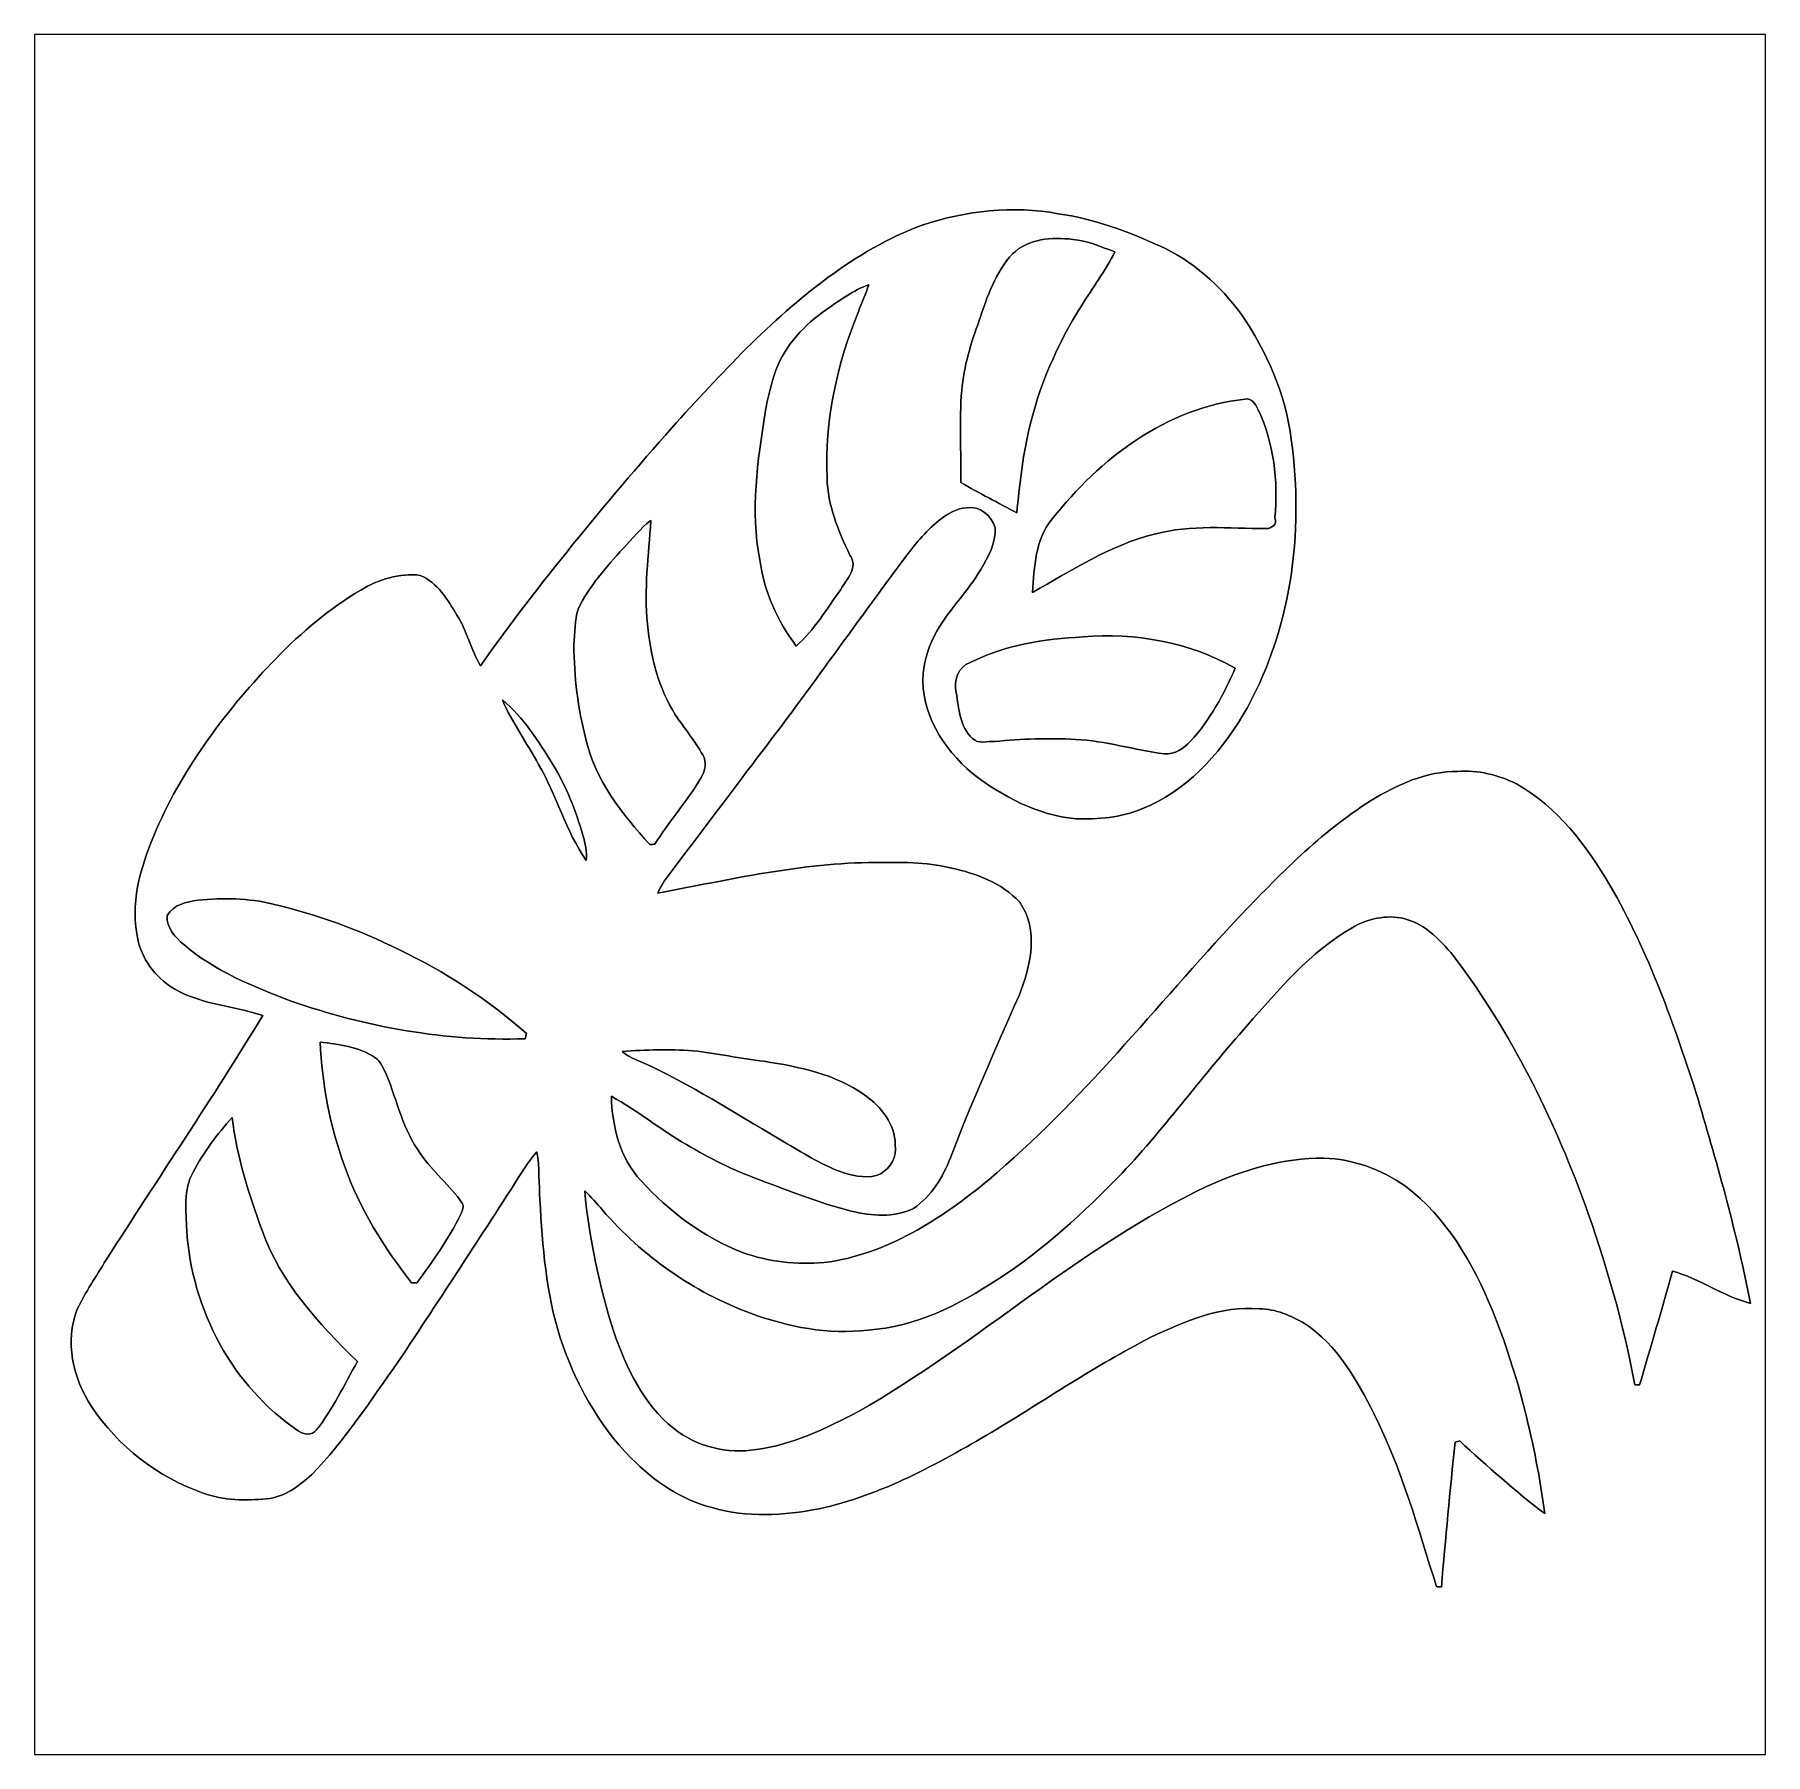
# Model space of a CAD drawing. Header units: centimetres. Extents: x -16.8 to 16.8, y -16.7 to 16.7.
import ezdxf

# ---------------------------------------------------------------- set-up
doc = ezdxf.new("R2010")
doc.units = ezdxf.units.CM
doc.header["$MEASUREMENT"] = 0
doc.layers.add('Layer 1', color=7, linetype='Continuous')

msp = doc.modelspace()

# ---------------------------------------------------------------- linework, layer by layer
at = {"layer": 'Layer 1', "color": 7}
for points, knots in [([(-16.77458, 16.66875), (-16.77458, 16.66875), (16.77458, 16.66875), (16.77458, 16.66875), (16.77458, 16.66875), (16.77458, 16.66875), (16.77458, -16.66875), (16.77458, -16.66875), (16.77458, -16.66875), (16.77458, -16.66875), (-16.77458, -16.66875), (-16.77458, -16.66875), (-16.77458, -16.66875), (-16.77458, -16.66875), (-16.77458, 16.66875), (-16.77458, 16.66875), (-16.77458, 16.66875), (-16.77458, 16.66875), (-16.77458, 16.66875), (-16.77458, 16.66875)], [0, 0, 0, 0, 0.16666667, 0.16666667, 0.16666667, 0.16666667, 0.33333333, 0.33333333, 0.33333333, 0.33333333, 0.5, 0.5, 0.5, 0.5, 0.66666667, 0.66666667, 0.66666667, 0.66666667, 1, 1, 1, 1]), ([(0.43145, 12.97728), (-0.88547, 12.48657), (-1.97767, 11.56017), (-2.97321, 10.59321), (-2.97321, 10.59321), (-3.46357, 10.0838), (-3.95288, 9.57298), (-4.42454, 9.04593), (-4.42454, 9.04593), (-5.72805, 7.56497), (-6.98923, 6.04379), (-8.13223, 4.43442), (-8.13223, 4.43442), (-8.31497, 4.74698), (-8.3947, 5.10893), (-8.58838, 5.41584), (-8.58838, 5.41584), (-8.77041, 5.71429), (-8.96126, 6.04344), (-9.29922, 6.18666), (-9.29922, 6.18666), (-9.7028, 6.23605), (-10.10638, 6.10306), (-10.45316, 5.90268), (-10.45316, 5.90268), (-11.05747, 5.54002), (-11.60321, 5.08459), (-12.09252, 4.578), (-12.09252, 4.578), (-13.03584, 3.60468), (-13.86911, 2.50225), (-14.41697, 1.25624), (-14.41697, 1.25624), (-14.67979, 0.62548), (-14.92038, -0.06138), (-14.79409, -0.75424), (-14.79409, -0.75424), (-14.74399, -1.16805), (-14.49352, -1.53741), (-14.15662, -1.77377), (-14.15662, -1.77377), (-13.61828, -2.13078), (-12.95083, -2.1523), (-12.35004, -2.34421), (-12.35004, -2.34421), (-13.32618, -3.94723), (-14.38063, -5.50086), (-15.38746, -7.08448), (-15.38746, -7.08448), (-15.58078, -7.39846), (-15.78892, -7.70608), (-15.94661, -8.04051), (-15.94661, -8.04051), (-16.20344, -8.65928), (-16.02599, -9.37824), (-15.67427, -9.92329), (-15.67427, -9.92329), (-15.15745, -10.69799), (-14.38698, -11.30053), (-13.50469, -11.60251), (-13.50469, -11.60251), (-13.11451, -11.75561), (-12.68377, -11.75032), (-12.27279, -11.71293), (-12.27279, -11.71293), (-11.93236, -11.68329), (-11.64625, -11.4681), (-11.40389, -11.24409), (-11.40389, -11.24409), (-10.75443, -10.58333), (-10.25843, -9.79629), (-9.72044, -9.04734), (-9.72044, -9.04734), (-8.91046, -7.83131), (-8.11354, -6.60682), (-7.32473, -5.37669), (-7.32473, -5.37669), (-7.23688, -5.24263), (-7.14763, -5.10857), (-7.03897, -4.99004), (-7.03897, -4.99004), (-6.98535, -5.29661), (-7.00229, -5.61022), (-6.97936, -5.92032), (-6.97936, -5.92032), (-6.93244, -6.8199), (-6.86012, -7.73183), (-6.58671, -8.59543), (-6.58671, -8.59543), (-6.29673, -9.45515), (-5.85117, -10.27642), (-5.21088, -10.92588), (-5.21088, -10.92588), (-4.77379, -11.36227), (-4.24815, -11.73833), (-3.63961, -11.88508), (-3.63961, -11.88508), (-2.96863, -12.08722), (-2.24966, -12.03678), (-1.56951, -11.90696), (-1.56951, -11.90696), (-0.36477, -11.64555), (0.72743, -11.04477), (1.778, -10.4207), (1.778, -10.4207), (2.80176, -9.81004), (3.78742, -9.13236), (4.85069, -8.59014), (4.85069, -8.59014), (5.51074, -8.27617), (6.21771, -7.96925), (6.9663, -8.02993), (6.9663, -8.02993), (7.27886, -8.03381), (7.57484, -8.16257), (7.8419, -8.31533), (7.8419, -8.31533), (8.47584, -8.7309), (8.85825, -9.4107), (9.19092, -10.07145), (9.19092, -10.07145), (9.72502, -11.13508), (10.04006, -12.2869), (10.39989, -13.41614), (10.39989, -13.41614), (10.42352, -13.41826), (10.4708, -13.42284), (10.49443, -13.42531), (10.49443, -13.42531), (10.57522, -12.48869), (10.66059, -11.55277), (10.76078, -10.61861), (10.76078, -10.61861), (10.78301, -10.61226), (10.82746, -10.59991), (10.84968, -10.59356), (10.84968, -10.59356), (11.38626, -11.07722), (11.91966, -11.57005), (12.50068, -12.00044), (12.50068, -12.00044), (12.31124, -10.65601), (11.99409, -9.32109), (11.48221, -8.06097), (11.48221, -8.06097), (11.1065, -7.15257), (10.59886, -6.25263), (9.79558, -5.65679), (9.79558, -5.65679), (9.33415, -5.33083), (8.78522, -5.12763), (8.21796, -5.11034), (8.21796, -5.11034), (7.42809, -5.10152), (6.65868, -5.33929), (5.94431, -5.65926), (5.94431, -5.65926), (3.50767, -6.81002), (1.52576, -8.69844), (-0.80716, -10.02206), (-0.80716, -10.02206), (-1.4291, -10.35085), (-2.07963, -10.66271), (-2.78342, -10.76113), (-2.78342, -10.76113), (-3.34716, -10.84262), (-3.94159, -10.7128), (-4.38679, -10.34909), (-4.38679, -10.34909), (-4.97946, -9.88272), (-5.30049, -9.17469), (-5.54567, -8.48042), (-5.54567, -8.48042), (-5.82859, -7.59213), (-6.02721, -6.67385), (-6.11046, -5.74499), (-6.11046, -5.74499), (-5.99087, -5.86458), (-5.87551, -5.98946), (-5.7658, -6.11893), (-5.7658, -6.11893), (-4.99639, -7.0104), (-4.00226, -7.70749), (-2.89772, -8.11777), (-2.89772, -8.11777), (-2.17311, -8.38129), (-1.391, -8.53934), (-0.61877, -8.44268), (-0.61877, -8.44268), (0.29774, -8.39082), (1.13594, -7.95867), (1.88771, -7.46196), (1.88771, -7.46196), (2.78836, -6.89434), (3.56306, -6.15632), (4.30601, -5.39962), (4.30601, -5.39962), (5.16502, -4.48804), (5.89668, -3.46675), (6.73382, -2.53541), (6.73382, -2.53541), (7.34342, -1.84221), (7.95408, -1.11654), (8.76159, -0.64558), (8.76159, -0.64558), (9.06251, -0.47061), (9.42058, -0.38594), (9.76595, -0.46567), (9.76595, -0.46567), (10.1981, -0.57326), (10.51066, -0.91616), (10.77666, -1.25271), (10.77666, -1.25271), (11.84628, -2.68146), (12.64849, -4.29436), (13.26339, -5.96583), (13.26339, -5.96583), (13.67226, -7.12011), (14.02574, -8.2991), (14.24199, -9.5056), (14.24199, -9.5056), (14.26563, -9.50524), (14.31361, -9.50419), (14.33759, -9.50383), (14.33759, -9.50383), (14.54997, -8.76935), (14.77186, -8.03769), (14.97612, -7.30074), (14.97612, -7.30074), (15.50388, -7.44784), (15.95649, -7.78616), (16.48601, -7.92621), (16.48601, -7.92621), (16.22989, -6.58777), (15.85348, -5.27509), (15.47036, -3.9684), (15.47036, -3.9684), (15.01704, -2.54247), (14.51187, -1.11972), (13.76257, 0.18098), (13.76257, 0.18098), (13.3096, 0.95109), (12.74445, 1.70004), (11.94999, 2.14277), (11.94999, 2.14277), (11.59863, 2.31599), (11.20599, 2.42076), (10.81193, 2.38442), (10.81193, 2.38442), (10.20163, 2.39077), (9.62942, 2.13078), (9.12283, 1.81293), (9.12283, 1.81293), (8.14705, 1.20579), (7.34519, 0.37218), (6.55673, -0.45367), (6.55673, -0.45367), (4.96147, -2.16006), (3.51614, -4.02308), (1.71909, -5.52979), (1.71909, -5.52979), (0.80222, -6.29356), (-0.2607, -6.97724), (-1.46861, -7.13634), (-1.46861, -7.13634), (-2.00307, -7.17374), (-2.54988, -7.12399), (-3.0547, -6.93667), (-3.0547, -6.93667), (-3.81388, -6.6488), (-4.47393, -6.14327), (-5.01968, -5.54849), (-5.01968, -5.54849), (-5.4296, -5.11104), (-5.57918, -4.4958), (-5.59506, -3.91195), (-5.59506, -3.91195), (-5.08917, -4.191), (-4.63903, -4.55754), (-4.13914, -4.84646), (-4.13914, -4.84646), (-3.69535, -5.11775), (-3.22474, -5.34282), (-2.73791, -5.52556), (-2.73791, -5.52556), (-2.14665, -5.74463), (-1.55998, -5.98205), (-0.94721, -6.13657), (-0.94721, -6.13657), (-0.55104, -6.23288), (-0.11289, -6.27098), (0.26388, -6.08436), (0.26388, -6.08436), (0.60501, -5.85011), (0.83291, -5.48358), (0.97614, -5.10152), (0.97614, -5.10152), (1.38395, -4.03789), (1.85067, -2.99861), (2.30717, -1.95545), (2.30717, -1.95545), (2.53788, -1.39629), (2.69275, -0.68298), (2.32022, -0.14923), (2.32022, -0.14923), (1.97097, 0.22825), (1.46614, 0.41416), (0.97402, 0.51753), (0.97402, 0.51753), (0.49989, 0.63782), (0.00776, 0.62089), (-0.47625, 0.62124), (-0.47625, 0.62124), (-1.90253, 0.61595), (-3.29777, 0.28787), (-4.69159, 0.02752), (-4.69159, 0.02752), (-4.63127, 0.19121), (-4.51908, 0.32773), (-4.41854, 0.46778), (-4.41854, 0.46778), (-3.89714, 1.14688), (-3.38631, 1.83374), (-2.86879, 2.51566), (-2.86879, 2.51566), (-1.84609, 3.84034), (-0.889, 5.2137), (0.11501, 6.55214), (0.11501, 6.55214), (0.31468, 6.81814), (0.52952, 7.07919), (0.79587, 7.28169), (0.79587, 7.28169), (0.94227, 7.38187), (1.10278, 7.49229), (1.28764, 7.49582), (1.28764, 7.49582), (1.54587, 7.54309), (1.77694, 7.33989), (1.84679, 7.10494), (1.84679, 7.10494), (1.8542, 6.81143), (1.71485, 6.54297), (1.56527, 6.30026), (1.56527, 6.30026), (1.32045, 5.87516), (0.95638, 5.53332), (0.71473, 5.10611), (0.71473, 5.10611), (0.57115, 4.85281), (0.4766, 4.572), (0.44979, 4.28166), (0.44979, 4.28166), (0.39017, 3.52319), (0.84138, 2.8261), (1.39841, 2.35056), (1.39841, 2.35056), (1.98296, 1.90394), (2.6603, 1.53564), (3.40536, 1.46756), (3.40536, 1.46756), (3.83857, 1.45133), (4.28166, 1.49013), (4.68489, 1.66194), (4.68489, 1.66194), (5.54426, 1.98861), (6.17996, 2.70757), (6.6481, 3.47521), (6.6481, 3.47521), (7.57908, 5.074), (7.83872, 7.00511), (7.58296, 8.82121), (7.58296, 8.82121), (7.47571, 9.69433), (7.11412, 10.52054), (6.62023, 11.24232), (6.62023, 11.24232), (6.20677, 11.8043), (5.66879, 12.29113), (5.02708, 12.57617), (5.02708, 12.57617), (4.4009, 12.85699), (3.75179, 13.10358), (3.06776, 13.19671), (3.06776, 13.19671), (2.18969, 13.35687), (1.27423, 13.25668), (0.43145, 12.97728)], [0, 0, 0, 0, 0.01020408, 0.01020408, 0.01020408, 0.01020408, 0.02040816, 0.02040816, 0.02040816, 0.02040816, 0.03061224, 0.03061224, 0.03061224, 0.03061224, 0.04081633, 0.04081633, 0.04081633, 0.04081633, 0.05102041, 0.05102041, 0.05102041, 0.05102041, 0.06122449, 0.06122449, 0.06122449, 0.06122449, 0.07142857, 0.07142857, 0.07142857, 0.07142857, 0.08163265, 0.08163265, 0.08163265, 0.08163265, 0.09183673, 0.09183673, 0.09183673, 0.09183673, 0.10204082, 0.10204082, 0.10204082, 0.10204082, 0.1122449, 0.1122449, 0.1122449, 0.1122449, 0.12244898, 0.12244898, 0.12244898, 0.12244898, 0.13265306, 0.13265306, 0.13265306, 0.13265306, 0.14285714, 0.14285714, 0.14285714, 0.14285714, 0.15306122, 0.15306122, 0.15306122, 0.15306122, 0.16326531, 0.16326531, 0.16326531, 0.16326531, 0.17346939, 0.17346939, 0.17346939, 0.17346939, 0.18367347, 0.18367347, 0.18367347, 0.18367347, 0.19387755, 0.19387755, 0.19387755, 0.19387755, 0.20408163, 0.20408163, 0.20408163, 0.20408163, 0.21428571, 0.21428571, 0.21428571, 0.21428571, 0.2244898, 0.2244898, 0.2244898, 0.2244898, 0.23469388, 0.23469388, 0.23469388, 0.23469388, 0.24489796, 0.24489796, 0.24489796, 0.24489796, 0.25510204, 0.25510204, 0.25510204, 0.25510204, 0.26530612, 0.26530612, 0.26530612, 0.26530612, 0.2755102, 0.2755102, 0.2755102, 0.2755102, 0.28571429, 0.28571429, 0.28571429, 0.28571429, 0.29591837, 0.29591837, 0.29591837, 0.29591837, 0.30612245, 0.30612245, 0.30612245, 0.30612245, 0.31632653, 0.31632653, 0.31632653, 0.31632653, 0.32653061, 0.32653061, 0.32653061, 0.32653061, 0.33673469, 0.33673469, 0.33673469, 0.33673469, 0.34693878, 0.34693878, 0.34693878, 0.34693878, 0.35714286, 0.35714286, 0.35714286, 0.35714286, 0.36734694, 0.36734694, 0.36734694, 0.36734694, 0.37755102, 0.37755102, 0.37755102, 0.37755102, 0.3877551, 0.3877551, 0.3877551, 0.3877551, 0.39795918, 0.39795918, 0.39795918, 0.39795918, 0.40816327, 0.40816327, 0.40816327, 0.40816327, 0.41836735, 0.41836735, 0.41836735, 0.41836735, 0.42857143, 0.42857143, 0.42857143, 0.42857143, 0.43877551, 0.43877551, 0.43877551, 0.43877551, 0.44897959, 0.44897959, 0.44897959, 0.44897959, 0.45918367, 0.45918367, 0.45918367, 0.45918367, 0.46938776, 0.46938776, 0.46938776, 0.46938776, 0.47959184, 0.47959184, 0.47959184, 0.47959184, 0.48979592, 0.48979592, 0.48979592, 0.48979592, 0.5, 0.5, 0.5, 0.5, 0.51020408, 0.51020408, 0.51020408, 0.51020408, 0.52040816, 0.52040816, 0.52040816, 0.52040816, 0.53061224, 0.53061224, 0.53061224, 0.53061224, 0.54081633, 0.54081633, 0.54081633, 0.54081633, 0.55102041, 0.55102041, 0.55102041, 0.55102041, 0.56122449, 0.56122449, 0.56122449, 0.56122449, 0.57142857, 0.57142857, 0.57142857, 0.57142857, 0.58163265, 0.58163265, 0.58163265, 0.58163265, 0.59183673, 0.59183673, 0.59183673, 0.59183673, 0.60204082, 0.60204082, 0.60204082, 0.60204082, 0.6122449, 0.6122449, 0.6122449, 0.6122449, 0.62244898, 0.62244898, 0.62244898, 0.62244898, 0.63265306, 0.63265306, 0.63265306, 0.63265306, 0.64285714, 0.64285714, 0.64285714, 0.64285714, 0.65306122, 0.65306122, 0.65306122, 0.65306122, 0.66326531, 0.66326531, 0.66326531, 0.66326531, 0.67346939, 0.67346939, 0.67346939, 0.67346939, 0.68367347, 0.68367347, 0.68367347, 0.68367347, 0.69387755, 0.69387755, 0.69387755, 0.69387755, 0.70408163, 0.70408163, 0.70408163, 0.70408163, 0.71428571, 0.71428571, 0.71428571, 0.71428571, 0.7244898, 0.7244898, 0.7244898, 0.7244898, 0.73469388, 0.73469388, 0.73469388, 0.73469388, 0.74489796, 0.74489796, 0.74489796, 0.74489796, 0.75510204, 0.75510204, 0.75510204, 0.75510204, 0.76530612, 0.76530612, 0.76530612, 0.76530612, 0.7755102, 0.7755102, 0.7755102, 0.7755102, 0.78571429, 0.78571429, 0.78571429, 0.78571429, 0.79591837, 0.79591837, 0.79591837, 0.79591837, 0.80612245, 0.80612245, 0.80612245, 0.80612245, 0.81632653, 0.81632653, 0.81632653, 0.81632653, 0.82653061, 0.82653061, 0.82653061, 0.82653061, 0.83673469, 0.83673469, 0.83673469, 0.83673469, 0.84693878, 0.84693878, 0.84693878, 0.84693878, 0.85714286, 0.85714286, 0.85714286, 0.85714286, 0.86734694, 0.86734694, 0.86734694, 0.86734694, 0.87755102, 0.87755102, 0.87755102, 0.87755102, 0.8877551, 0.8877551, 0.8877551, 0.8877551, 0.89795918, 0.89795918, 0.89795918, 0.89795918, 0.90816327, 0.90816327, 0.90816327, 0.90816327, 0.91836735, 0.91836735, 0.91836735, 0.91836735, 0.92857143, 0.92857143, 0.92857143, 0.92857143, 0.93877551, 0.93877551, 0.93877551, 0.93877551, 0.94897959, 0.94897959, 0.94897959, 0.94897959, 0.95918367, 0.95918367, 0.95918367, 0.95918367, 0.96938776, 0.96938776, 0.96938776, 0.96938776, 0.97959184, 0.97959184, 0.97959184, 0.97959184, 1, 1, 1, 1]), ([(2.18369, 12.42201), (2.49308, 12.71587), (2.94711, 12.74551), (3.34892, 12.69929), (3.34892, 12.69929), (3.63502, 12.67389), (3.89784, 12.55289), (4.16525, 12.45764), (4.16525, 12.45764), (3.98392, 12.08722), (3.73204, 11.75773), (3.51614, 11.40813), (3.51614, 11.40813), (3.04412, 10.66059), (2.68499, 9.83791), (2.49237, 8.97361), (2.49237, 8.97361), (2.37173, 8.45573), (2.31881, 7.92586), (2.26166, 7.39846), (2.26166, 7.39846), (1.90218, 7.5946), (1.53599, 7.7791), (1.18181, 7.98442), (1.18181, 7.98442), (1.18427, 8.57991), (1.14723, 9.17646), (1.19662, 9.77089), (1.19662, 9.77089), (1.23719, 10.23796), (1.37407, 10.69023), (1.53705, 11.12802), (1.53705, 11.12802), (1.68557, 11.58699), (1.85314, 12.0583), (2.18369, 12.42201)], [0, 0, 0, 0, 0.1, 0.1, 0.1, 0.1, 0.2, 0.2, 0.2, 0.2, 0.3, 0.3, 0.3, 0.3, 0.4, 0.4, 0.4, 0.4, 0.5, 0.5, 0.5, 0.5, 0.6, 0.6, 0.6, 0.6, 0.7, 0.7, 0.7, 0.7, 0.8, 0.8, 0.8, 0.8, 1, 1, 1, 1]), ([(-1.42734, 11.34004), (-1.16558, 11.51678), (-0.90876, 11.71646), (-0.60572, 11.81876), (-0.60572, 11.81876), (-0.66181, 11.64661), (-0.73448, 11.48115), (-0.80081, 11.31288), (-0.80081, 11.31288), (-1.22096, 10.29123), (-1.45909, 9.18175), (-1.41429, 8.07508), (-1.41429, 8.07508), (-1.39982, 7.54451), (-1.19944, 7.04885), (-0.97049, 6.57895), (-0.97049, 6.57895), (-0.79798, 6.34294), (-1.03576, 6.11046), (-1.14759, 5.91044), (-1.14759, 5.91044), (-1.42134, 5.5372), (-1.66088, 5.12551), (-2.01119, 4.81647), (-2.01119, 4.81647), (-2.38337, 5.30296), (-2.63384, 5.88116), (-2.7178, 6.48899), (-2.7178, 6.48899), (-2.90054, 7.43832), (-2.76296, 8.40387), (-2.61056, 9.34614), (-2.61056, 9.34614), (-2.56258, 9.62378), (-2.50049, 9.90036), (-2.40594, 10.16635), (-2.40594, 10.16635), (-2.22038, 10.65318), (-1.84926, 11.04583), (-1.42734, 11.34004)], [0, 0, 0, 0, 0.09090909, 0.09090909, 0.09090909, 0.09090909, 0.18181818, 0.18181818, 0.18181818, 0.18181818, 0.27272727, 0.27272727, 0.27272727, 0.27272727, 0.36363636, 0.36363636, 0.36363636, 0.36363636, 0.45454545, 0.45454545, 0.45454545, 0.45454545, 0.54545455, 0.54545455, 0.54545455, 0.54545455, 0.63636364, 0.63636364, 0.63636364, 0.63636364, 0.72727273, 0.72727273, 0.72727273, 0.72727273, 0.81818182, 0.81818182, 0.81818182, 0.81818182, 1, 1, 1, 1]), ([(2.95204, 7.27992), (3.87456, 8.4522), (5.16784, 9.44104), (6.69184, 9.60296), (6.69184, 9.60296), (6.81884, 9.62977), (6.8901, 9.50419), (6.93914, 9.40964), (6.93914, 9.40964), (7.24852, 8.75736), (7.33107, 8.01758), (7.26863, 7.30426), (7.26863, 7.30426), (7.32367, 7.16809), (7.19772, 7.09366), (7.09471, 7.09436), (7.09471, 7.09436), (6.3754, 7.09295), (5.63986, 7.17832), (4.93642, 6.98535), (4.93642, 6.98535), (4.07564, 6.77721), (3.33199, 6.27874), (2.56752, 5.85682), (2.56752, 5.85682), (2.60103, 6.34612), (2.62184, 6.88622), (2.95204, 7.27992)], [0, 0, 0, 0, 0.125, 0.125, 0.125, 0.125, 0.25, 0.25, 0.25, 0.25, 0.375, 0.375, 0.375, 0.375, 0.5, 0.5, 0.5, 0.5, 0.625, 0.625, 0.625, 0.625, 0.75, 0.75, 0.75, 0.75, 1, 1, 1, 1]), ([(-5.36822, 6.70913), (-5.19042, 6.8894), (-5.03626, 7.09648), (-4.83094, 7.24782), (-4.83094, 7.24782), (-4.86516, 6.57895), (-4.97276, 5.90832), (-4.89126, 5.2384), (-4.89126, 5.2384), (-4.83517, 4.62421), (-4.68383, 4.00473), (-4.35222, 3.47804), (-4.35222, 3.47804), (-4.17371, 3.22157), (-3.98074, 2.97427), (-3.82129, 2.7051), (-3.82129, 2.7051), (-3.74086, 2.56963), (-3.77578, 2.39607), (-3.8548, 2.26766), (-3.8548, 2.26766), (-4.11903, 1.81328), (-4.47287, 1.41958), (-4.75156, 0.97437), (-4.75156, 0.97437), (-4.77555, 0.97331), (-4.82388, 0.97155), (-4.84787, 0.97049), (-4.84787, 0.97049), (-5.39327, 1.55469), (-5.90268, 2.22144), (-6.0893, 3.01413), (-6.0893, 3.01413), (-6.24699, 3.60856), (-6.31719, 4.22487), (-6.32178, 4.83905), (-6.32178, 4.83905), (-6.29779, 5.06977), (-6.31508, 5.31142), (-6.23711, 5.53297), (-6.23711, 5.53297), (-6.02933, 5.97958), (-5.69136, 6.34436), (-5.36822, 6.70913)], [0, 0, 0, 0, 0.08333333, 0.08333333, 0.08333333, 0.08333333, 0.16666667, 0.16666667, 0.16666667, 0.16666667, 0.25, 0.25, 0.25, 0.25, 0.33333333, 0.33333333, 0.33333333, 0.33333333, 0.41666667, 0.41666667, 0.41666667, 0.41666667, 0.5, 0.5, 0.5, 0.5, 0.58333333, 0.58333333, 0.58333333, 0.58333333, 0.66666667, 0.66666667, 0.66666667, 0.66666667, 0.75, 0.75, 0.75, 0.75, 0.83333333, 0.83333333, 0.83333333, 0.83333333, 1, 1, 1, 1]), ([(3.54506, 4.99216), (4.55859, 5.08106), (5.60705, 4.89091), (6.49711, 4.38856), (6.49711, 4.38856), (6.27944, 3.87985), (6.01098, 3.38314), (5.63351, 2.97427), (5.63351, 2.97427), (5.50369, 2.83139), (5.32236, 2.71004), (5.12022, 2.72733), (5.12022, 2.72733), (4.54554, 2.80388), (3.98463, 2.97639), (3.40325, 3.00602), (3.40325, 3.00602), (2.88043, 3.03601), (2.3562, 3.01731), (1.8355, 2.96616), (1.8355, 2.96616), (1.69298, 2.97991), (1.51624, 2.90513), (1.40229, 3.02542), (1.40229, 3.02542), (1.1557, 3.24873), (1.14053, 3.60962), (1.09008, 3.91407), (1.09008, 3.91407), (1.03858, 4.1402), (1.12148, 4.41396), (1.3589, 4.4958), (1.3589, 4.4958), (2.03235, 4.83658), (2.79788, 4.95406), (3.54506, 4.99216)], [0, 0, 0, 0, 0.1, 0.1, 0.1, 0.1, 0.2, 0.2, 0.2, 0.2, 0.3, 0.3, 0.3, 0.3, 0.4, 0.4, 0.4, 0.4, 0.5, 0.5, 0.5, 0.5, 0.6, 0.6, 0.6, 0.6, 0.7, 0.7, 0.7, 0.7, 0.8, 0.8, 0.8, 0.8, 1, 1, 1, 1]), ([(-7.70819, 3.77366), (-7.29368, 3.43112), (-7.00758, 2.96933), (-6.72712, 2.51813), (-6.72712, 2.51813), (-6.46536, 2.09515), (-6.28579, 1.62631), (-6.14751, 1.15006), (-6.14751, 1.15006), (-6.102, 0.99131), (-6.06072, 0.82585), (-6.08189, 0.65969), (-6.08189, 0.65969), (-6.48159, 1.23155), (-6.65233, 1.92229), (-7.00511, 2.52024), (-7.00511, 2.52024), (-7.23406, 2.94076), (-7.5184, 3.33269), (-7.70819, 3.77366)], [0, 0, 0, 0, 0.16666667, 0.16666667, 0.16666667, 0.16666667, 0.33333333, 0.33333333, 0.33333333, 0.33333333, 0.5, 0.5, 0.5, 0.5, 0.66666667, 0.66666667, 0.66666667, 0.66666667, 1, 1, 1, 1]), ([(-13.61228, -0.10901), (-13.12404, -0.06456), (-12.62556, -0.06738), (-12.1479, -0.18662), (-12.1479, -0.18662), (-11.309, -0.39229), (-10.48738, -0.67874), (-9.71621, -1.06927), (-9.71621, -1.06927), (-8.8205, -1.4926), (-7.98583, -2.04153), (-7.24076, -2.69381), (-7.24076, -2.69381), (-7.24711, -2.71886), (-7.26017, -2.76931), (-7.26652, -2.79471), (-7.26652, -2.79471), (-8.8071, -2.85044), (-10.35015, -2.5714), (-11.80253, -2.06693), (-11.80253, -2.06693), (-12.53561, -1.78611), (-13.27997, -1.48802), (-13.88392, -0.97226), (-13.88392, -0.97226), (-14.04091, -0.82409), (-14.22859, -0.64876), (-14.20248, -0.40922), (-14.20248, -0.40922), (-14.08642, -0.19262), (-13.83136, -0.14781), (-13.61228, -0.10901)], [0, 0, 0, 0, 0.11111111, 0.11111111, 0.11111111, 0.11111111, 0.22222222, 0.22222222, 0.22222222, 0.22222222, 0.33333333, 0.33333333, 0.33333333, 0.33333333, 0.44444444, 0.44444444, 0.44444444, 0.44444444, 0.55555556, 0.55555556, 0.55555556, 0.55555556, 0.66666667, 0.66666667, 0.66666667, 0.66666667, 0.77777778, 0.77777778, 0.77777778, 0.77777778, 1, 1, 1, 1]), ([(-11.24056, -2.86068), (-10.87684, -2.90513), (-10.49161, -2.95204), (-10.17976, -3.15948), (-10.17976, -3.15948), (-10.05523, -3.23356), (-10.01571, -3.3782), (-9.95292, -3.4985), (-9.95292, -3.4985), (-9.74372, -4.01073), (-9.63154, -4.57447), (-9.29252, -5.02461), (-9.29252, -5.02461), (-9.06357, -5.37739), (-8.72208, -5.63598), (-8.48713, -5.98346), (-8.48713, -5.98346), (-8.43633, -6.04802), (-8.48995, -6.12987), (-8.51147, -6.19584), (-8.51147, -6.19584), (-8.74113, -6.67385), (-9.05581, -7.10424), (-9.36872, -7.53004), (-9.36872, -7.53004), (-9.39377, -7.53039), (-9.44316, -7.53039), (-9.46785, -7.53075), (-9.46785, -7.53075), (-10.00548, -6.84071), (-10.47397, -6.09), (-10.76607, -5.26203), (-10.76607, -5.26203), (-11.05147, -4.49404), (-11.2014, -3.67806), (-11.24056, -2.86068)], [0, 0, 0, 0, 0.1, 0.1, 0.1, 0.1, 0.2, 0.2, 0.2, 0.2, 0.3, 0.3, 0.3, 0.3, 0.4, 0.4, 0.4, 0.4, 0.5, 0.5, 0.5, 0.5, 0.6, 0.6, 0.6, 0.6, 0.7, 0.7, 0.7, 0.7, 0.8, 0.8, 0.8, 0.8, 1, 1, 1, 1]), ([(-5.38515, -3.04271), (-4.92972, -3.01131), (-4.47111, -2.99755), (-4.01496, -3.02824), (-4.01496, -3.02824), (-3.55247, -3.08328), (-3.09527, -3.17712), (-2.63278, -3.23391), (-2.63278, -3.23391), (-1.95439, -3.33939), (-1.24813, -3.48121), (-0.6798, -3.89043), (-0.6798, -3.89043), (-0.37006, -4.11268), (-0.08996, -4.451), (-0.09313, -4.85211), (-0.09313, -4.85211), (-0.05327, -5.07682), (-0.18027, -5.3026), (-0.37289, -5.41232), (-0.37289, -5.41232), (-0.59902, -5.51956), (-0.86007, -5.46206), (-1.08938, -5.39503), (-1.08938, -5.39503), (-1.48026, -5.26274), (-1.83198, -5.04155), (-2.18546, -4.83376), (-2.18546, -4.83376), (-3.05894, -4.32788), (-3.90666, -3.77508), (-4.81612, -3.3341), (-4.81612, -3.3341), (-5.00733, -3.24026), (-5.22182, -3.18594), (-5.38515, -3.04271)], [0, 0, 0, 0, 0.1, 0.1, 0.1, 0.1, 0.2, 0.2, 0.2, 0.2, 0.3, 0.3, 0.3, 0.3, 0.4, 0.4, 0.4, 0.4, 0.5, 0.5, 0.5, 0.5, 0.6, 0.6, 0.6, 0.6, 0.7, 0.7, 0.7, 0.7, 0.8, 0.8, 0.8, 0.8, 1, 1, 1, 1]), ([(-13.70224, -5.38162), (-13.50116, -4.99604), (-13.23446, -4.64855), (-12.94659, -4.3247), (-12.94659, -4.3247), (-12.85028, -5.07577), (-12.62698, -5.80178), (-12.36663, -6.51122), (-12.36663, -6.51122), (-12.00644, -7.5184), (-11.2709, -8.32167), (-10.51595, -9.05298), (-10.51595, -9.05298), (-10.7763, -9.49819), (-10.98585, -9.97973), (-11.31535, -10.38119), (-11.31535, -10.38119), (-11.39543, -10.49232), (-11.56617, -10.47644), (-11.66283, -10.39424), (-11.66283, -10.39424), (-12.94306, -9.53946), (-13.72976, -8.03804), (-13.82571, -6.51404), (-13.82571, -6.51404), (-13.84018, -6.13904), (-13.8938, -5.72452), (-13.70224, -5.38162)], [0, 0, 0, 0, 0.125, 0.125, 0.125, 0.125, 0.25, 0.25, 0.25, 0.25, 0.375, 0.375, 0.375, 0.375, 0.5, 0.5, 0.5, 0.5, 0.625, 0.625, 0.625, 0.625, 0.75, 0.75, 0.75, 0.75, 1, 1, 1, 1])]:
    msp.add_open_spline(points, degree=3, knots=knots, dxfattribs=at)
at = {"layer": 'Layer 1', "color": 8}
for points, knots in [([(0.43145, 12.97728), (1.27423, 13.25668), (2.18969, 13.35687), (3.06776, 13.19671), (3.06776, 13.19671), (3.75179, 13.10358), (4.4009, 12.85699), (5.02708, 12.57617), (5.02708, 12.57617), (5.66879, 12.29113), (6.20677, 11.8043), (6.62023, 11.24232), (6.62023, 11.24232), (7.11412, 10.52054), (7.47571, 9.69433), (7.58296, 8.82121), (7.58296, 8.82121), (7.83872, 7.00511), (7.57908, 5.074), (6.6481, 3.47521), (6.6481, 3.47521), (6.17996, 2.70757), (5.54426, 1.98861), (4.68489, 1.66194), (4.68489, 1.66194), (4.28166, 1.49013), (3.83857, 1.45133), (3.40536, 1.46756), (3.40536, 1.46756), (2.6603, 1.53564), (1.98296, 1.90394), (1.39841, 2.35056), (1.39841, 2.35056), (0.84138, 2.8261), (0.39017, 3.52319), (0.44979, 4.28166), (0.44979, 4.28166), (0.4766, 4.572), (0.57115, 4.85281), (0.71473, 5.10611), (0.71473, 5.10611), (0.95638, 5.53332), (1.32045, 5.87516), (1.56527, 6.30026), (1.56527, 6.30026), (1.71485, 6.54297), (1.8542, 6.81143), (1.84679, 7.10494), (1.84679, 7.10494), (1.77694, 7.33989), (1.54587, 7.54309), (1.28764, 7.49582), (1.28764, 7.49582), (1.10278, 7.49229), (0.94227, 7.38187), (0.79587, 7.28169), (0.79587, 7.28169), (0.52952, 7.07919), (0.31468, 6.81814), (0.11501, 6.55214), (0.11501, 6.55214), (-0.889, 5.2137), (-1.84609, 3.84034), (-2.86879, 2.51566), (-2.86879, 2.51566), (-3.38631, 1.83374), (-3.89714, 1.14688), (-4.41854, 0.46778), (-4.41854, 0.46778), (-4.51908, 0.32773), (-4.63127, 0.19121), (-4.69159, 0.02752), (-4.69159, 0.02752), (-3.29777, 0.28787), (-1.90253, 0.61595), (-0.47625, 0.62124), (-0.47625, 0.62124), (0.00776, 0.62089), (0.49989, 0.63782), (0.97402, 0.51753), (0.97402, 0.51753), (1.46614, 0.41416), (1.97097, 0.22825), (2.32022, -0.14923), (2.32022, -0.14923), (2.69275, -0.68298), (2.53788, -1.39629), (2.30717, -1.95545), (2.30717, -1.95545), (1.85067, -2.99861), (1.38395, -4.03789), (0.97614, -5.10152), (0.97614, -5.10152), (0.83291, -5.48358), (0.60501, -5.85011), (0.26388, -6.08436), (0.26388, -6.08436), (-0.11289, -6.27098), (-0.55104, -6.23288), (-0.94721, -6.13657), (-0.94721, -6.13657), (-1.55998, -5.98205), (-2.14665, -5.74463), (-2.73791, -5.52556), (-2.73791, -5.52556), (-3.22474, -5.34282), (-3.69535, -5.11775), (-4.13914, -4.84646), (-4.13914, -4.84646), (-4.63903, -4.55754), (-5.08917, -4.191), (-5.59506, -3.91195), (-5.59506, -3.91195), (-5.57918, -4.4958), (-5.4296, -5.11104), (-5.01968, -5.54849), (-5.01968, -5.54849), (-4.47393, -6.14327), (-3.81388, -6.6488), (-3.0547, -6.93667), (-3.0547, -6.93667), (-2.54988, -7.12399), (-2.00307, -7.17374), (-1.46861, -7.13634), (-1.46861, -7.13634), (-0.2607, -6.97724), (0.80222, -6.29356), (1.71909, -5.52979), (1.71909, -5.52979), (3.51614, -4.02308), (4.96147, -2.16006), (6.55673, -0.45367), (6.55673, -0.45367), (7.34519, 0.37218), (8.14705, 1.20579), (9.12283, 1.81293), (9.12283, 1.81293), (9.62942, 2.13078), (10.20163, 2.39077), (10.81193, 2.38442), (10.81193, 2.38442), (11.20599, 2.42076), (11.59863, 2.31599), (11.94999, 2.14277), (11.94999, 2.14277), (12.74445, 1.70004), (13.3096, 0.95109), (13.76257, 0.18098), (13.76257, 0.18098), (14.51187, -1.11972), (15.01704, -2.54247), (15.47036, -3.9684), (15.47036, -3.9684), (15.85348, -5.27509), (16.22989, -6.58777), (16.48601, -7.92621), (16.48601, -7.92621), (15.95649, -7.78616), (15.50388, -7.44784), (14.97612, -7.30074), (14.97612, -7.30074), (14.77186, -8.03769), (14.54997, -8.76935), (14.33759, -9.50383), (14.33759, -9.50383), (14.31361, -9.50419), (14.26563, -9.50524), (14.24199, -9.5056), (14.24199, -9.5056), (14.02574, -8.2991), (13.67226, -7.12011), (13.26339, -5.96583), (13.26339, -5.96583), (12.64849, -4.29436), (11.84628, -2.68146), (10.77666, -1.25271), (10.77666, -1.25271), (10.51066, -0.91616), (10.1981, -0.57326), (9.76595, -0.46567), (9.76595, -0.46567), (9.42058, -0.38594), (9.06251, -0.47061), (8.76159, -0.64558), (8.76159, -0.64558), (7.95408, -1.11654), (7.34342, -1.84221), (6.73382, -2.53541), (6.73382, -2.53541), (5.89668, -3.46675), (5.16502, -4.48804), (4.30601, -5.39962), (4.30601, -5.39962), (3.56306, -6.15632), (2.78836, -6.89434), (1.88771, -7.46196), (1.88771, -7.46196), (1.13594, -7.95867), (0.29774, -8.39082), (-0.61877, -8.44268), (-0.61877, -8.44268), (-1.391, -8.53934), (-2.17311, -8.38129), (-2.89772, -8.11777), (-2.89772, -8.11777), (-4.00226, -7.70749), (-4.99639, -7.0104), (-5.7658, -6.11893), (-5.7658, -6.11893), (-5.87551, -5.98946), (-5.99087, -5.86458), (-6.11046, -5.74499), (-6.11046, -5.74499), (-6.02721, -6.67385), (-5.82859, -7.59213), (-5.54567, -8.48042), (-5.54567, -8.48042), (-5.30049, -9.17469), (-4.97946, -9.88272), (-4.38679, -10.34909), (-4.38679, -10.34909), (-3.94159, -10.7128), (-3.34716, -10.84262), (-2.78342, -10.76113), (-2.78342, -10.76113), (-2.07963, -10.66271), (-1.4291, -10.35085), (-0.80716, -10.02206), (-0.80716, -10.02206), (1.52576, -8.69844), (3.50767, -6.81002), (5.94431, -5.65926), (5.94431, -5.65926), (6.65868, -5.33929), (7.42809, -5.10152), (8.21796, -5.11034), (8.21796, -5.11034), (8.78522, -5.12763), (9.33415, -5.33083), (9.79558, -5.65679), (9.79558, -5.65679), (10.59886, -6.25263), (11.1065, -7.15257), (11.48221, -8.06097), (11.48221, -8.06097), (11.99409, -9.32109), (12.31124, -10.65601), (12.50068, -12.00044), (12.50068, -12.00044), (11.91966, -11.57005), (11.38626, -11.07722), (10.84968, -10.59356), (10.84968, -10.59356), (10.82746, -10.59991), (10.78301, -10.61226), (10.76078, -10.61861), (10.76078, -10.61861), (10.66059, -11.55277), (10.57522, -12.48869), (10.49443, -13.42531), (10.49443, -13.42531), (10.4708, -13.42284), (10.42352, -13.41826), (10.39989, -13.41614), (10.39989, -13.41614), (10.04006, -12.2869), (9.72502, -11.13508), (9.19092, -10.07145), (9.19092, -10.07145), (8.85825, -9.4107), (8.47584, -8.7309), (7.8419, -8.31533), (7.8419, -8.31533), (7.57484, -8.16257), (7.27886, -8.03381), (6.9663, -8.02993), (6.9663, -8.02993), (6.21771, -7.96925), (5.51074, -8.27617), (4.85069, -8.59014), (4.85069, -8.59014), (3.78742, -9.13236), (2.80176, -9.81004), (1.778, -10.4207), (1.778, -10.4207), (0.72743, -11.04477), (-0.36477, -11.64555), (-1.56951, -11.90696), (-1.56951, -11.90696), (-2.24966, -12.03678), (-2.96863, -12.08722), (-3.63961, -11.88508), (-3.63961, -11.88508), (-4.24815, -11.73833), (-4.77379, -11.36227), (-5.21088, -10.92588), (-5.21088, -10.92588), (-5.85117, -10.27642), (-6.29673, -9.45515), (-6.58671, -8.59543), (-6.58671, -8.59543), (-6.86012, -7.73183), (-6.93244, -6.8199), (-6.97936, -5.92032), (-6.97936, -5.92032), (-7.00229, -5.61022), (-6.98535, -5.29661), (-7.03897, -4.99004), (-7.03897, -4.99004), (-7.14763, -5.10857), (-7.23688, -5.24263), (-7.32473, -5.37669), (-7.32473, -5.37669), (-8.11354, -6.60682), (-8.91046, -7.83131), (-9.72044, -9.04734), (-9.72044, -9.04734), (-10.25843, -9.79629), (-10.75443, -10.58333), (-11.40389, -11.24409), (-11.40389, -11.24409), (-11.64625, -11.4681), (-11.93236, -11.68329), (-12.27279, -11.71293), (-12.27279, -11.71293), (-12.68377, -11.75032), (-13.11451, -11.75561), (-13.50469, -11.60251), (-13.50469, -11.60251), (-14.38698, -11.30053), (-15.15745, -10.69799), (-15.67427, -9.92329), (-15.67427, -9.92329), (-16.02599, -9.37824), (-16.20344, -8.65928), (-15.94661, -8.04051), (-15.94661, -8.04051), (-15.78892, -7.70608), (-15.58078, -7.39846), (-15.38746, -7.08448), (-15.38746, -7.08448), (-14.38063, -5.50086), (-13.32618, -3.94723), (-12.35004, -2.34421), (-12.35004, -2.34421), (-12.95083, -2.1523), (-13.61828, -2.13078), (-14.15662, -1.77377), (-14.15662, -1.77377), (-14.49352, -1.53741), (-14.74399, -1.16805), (-14.79409, -0.75424), (-14.79409, -0.75424), (-14.92038, -0.06138), (-14.67979, 0.62548), (-14.41697, 1.25624), (-14.41697, 1.25624), (-13.86911, 2.50225), (-13.03584, 3.60468), (-12.09252, 4.578), (-12.09252, 4.578), (-11.60321, 5.08459), (-11.05747, 5.54002), (-10.45316, 5.90268), (-10.45316, 5.90268), (-10.10638, 6.10306), (-9.7028, 6.23605), (-9.29922, 6.18666), (-9.29922, 6.18666), (-8.96126, 6.04344), (-8.77041, 5.71429), (-8.58838, 5.41584), (-8.58838, 5.41584), (-8.3947, 5.10893), (-8.31497, 4.74698), (-8.13223, 4.43442), (-8.13223, 4.43442), (-6.98923, 6.04379), (-5.72805, 7.56497), (-4.42454, 9.04593), (-4.42454, 9.04593), (-3.95288, 9.57298), (-3.46357, 10.0838), (-2.97321, 10.59321), (-2.97321, 10.59321), (-1.97767, 11.56017), (-0.88547, 12.48657), (0.43145, 12.97728), (0.43145, 12.97728), (0.43145, 12.97728), (0.43145, 12.97728), (0.43145, 12.97728)], [0, 0, 0, 0, 0.01010101, 0.01010101, 0.01010101, 0.01010101, 0.02020202, 0.02020202, 0.02020202, 0.02020202, 0.03030303, 0.03030303, 0.03030303, 0.03030303, 0.04040404, 0.04040404, 0.04040404, 0.04040404, 0.05050505, 0.05050505, 0.05050505, 0.05050505, 0.06060606, 0.06060606, 0.06060606, 0.06060606, 0.07070707, 0.07070707, 0.07070707, 0.07070707, 0.08080808, 0.08080808, 0.08080808, 0.08080808, 0.09090909, 0.09090909, 0.09090909, 0.09090909, 0.1010101, 0.1010101, 0.1010101, 0.1010101, 0.11111111, 0.11111111, 0.11111111, 0.11111111, 0.12121212, 0.12121212, 0.12121212, 0.12121212, 0.13131313, 0.13131313, 0.13131313, 0.13131313, 0.14141414, 0.14141414, 0.14141414, 0.14141414, 0.15151515, 0.15151515, 0.15151515, 0.15151515, 0.16161616, 0.16161616, 0.16161616, 0.16161616, 0.17171717, 0.17171717, 0.17171717, 0.17171717, 0.18181818, 0.18181818, 0.18181818, 0.18181818, 0.19191919, 0.19191919, 0.19191919, 0.19191919, 0.2020202, 0.2020202, 0.2020202, 0.2020202, 0.21212121, 0.21212121, 0.21212121, 0.21212121, 0.22222222, 0.22222222, 0.22222222, 0.22222222, 0.23232323, 0.23232323, 0.23232323, 0.23232323, 0.24242424, 0.24242424, 0.24242424, 0.24242424, 0.25252525, 0.25252525, 0.25252525, 0.25252525, 0.26262626, 0.26262626, 0.26262626, 0.26262626, 0.27272727, 0.27272727, 0.27272727, 0.27272727, 0.28282828, 0.28282828, 0.28282828, 0.28282828, 0.29292929, 0.29292929, 0.29292929, 0.29292929, 0.3030303, 0.3030303, 0.3030303, 0.3030303, 0.31313131, 0.31313131, 0.31313131, 0.31313131, 0.32323232, 0.32323232, 0.32323232, 0.32323232, 0.33333333, 0.33333333, 0.33333333, 0.33333333, 0.34343434, 0.34343434, 0.34343434, 0.34343434, 0.35353535, 0.35353535, 0.35353535, 0.35353535, 0.36363636, 0.36363636, 0.36363636, 0.36363636, 0.37373737, 0.37373737, 0.37373737, 0.37373737, 0.38383838, 0.38383838, 0.38383838, 0.38383838, 0.39393939, 0.39393939, 0.39393939, 0.39393939, 0.4040404, 0.4040404, 0.4040404, 0.4040404, 0.41414141, 0.41414141, 0.41414141, 0.41414141, 0.42424242, 0.42424242, 0.42424242, 0.42424242, 0.43434343, 0.43434343, 0.43434343, 0.43434343, 0.44444444, 0.44444444, 0.44444444, 0.44444444, 0.45454545, 0.45454545, 0.45454545, 0.45454545, 0.46464646, 0.46464646, 0.46464646, 0.46464646, 0.47474747, 0.47474747, 0.47474747, 0.47474747, 0.48484848, 0.48484848, 0.48484848, 0.48484848, 0.49494949, 0.49494949, 0.49494949, 0.49494949, 0.50505051, 0.50505051, 0.50505051, 0.50505051, 0.51515152, 0.51515152, 0.51515152, 0.51515152, 0.52525253, 0.52525253, 0.52525253, 0.52525253, 0.53535354, 0.53535354, 0.53535354, 0.53535354, 0.54545455, 0.54545455, 0.54545455, 0.54545455, 0.55555556, 0.55555556, 0.55555556, 0.55555556, 0.56565657, 0.56565657, 0.56565657, 0.56565657, 0.57575758, 0.57575758, 0.57575758, 0.57575758, 0.58585859, 0.58585859, 0.58585859, 0.58585859, 0.5959596, 0.5959596, 0.5959596, 0.5959596, 0.60606061, 0.60606061, 0.60606061, 0.60606061, 0.61616162, 0.61616162, 0.61616162, 0.61616162, 0.62626263, 0.62626263, 0.62626263, 0.62626263, 0.63636364, 0.63636364, 0.63636364, 0.63636364, 0.64646465, 0.64646465, 0.64646465, 0.64646465, 0.65656566, 0.65656566, 0.65656566, 0.65656566, 0.66666667, 0.66666667, 0.66666667, 0.66666667, 0.67676768, 0.67676768, 0.67676768, 0.67676768, 0.68686869, 0.68686869, 0.68686869, 0.68686869, 0.6969697, 0.6969697, 0.6969697, 0.6969697, 0.70707071, 0.70707071, 0.70707071, 0.70707071, 0.71717172, 0.71717172, 0.71717172, 0.71717172, 0.72727273, 0.72727273, 0.72727273, 0.72727273, 0.73737374, 0.73737374, 0.73737374, 0.73737374, 0.74747475, 0.74747475, 0.74747475, 0.74747475, 0.75757576, 0.75757576, 0.75757576, 0.75757576, 0.76767677, 0.76767677, 0.76767677, 0.76767677, 0.77777778, 0.77777778, 0.77777778, 0.77777778, 0.78787879, 0.78787879, 0.78787879, 0.78787879, 0.7979798, 0.7979798, 0.7979798, 0.7979798, 0.80808081, 0.80808081, 0.80808081, 0.80808081, 0.81818182, 0.81818182, 0.81818182, 0.81818182, 0.82828283, 0.82828283, 0.82828283, 0.82828283, 0.83838384, 0.83838384, 0.83838384, 0.83838384, 0.84848485, 0.84848485, 0.84848485, 0.84848485, 0.85858586, 0.85858586, 0.85858586, 0.85858586, 0.86868687, 0.86868687, 0.86868687, 0.86868687, 0.87878788, 0.87878788, 0.87878788, 0.87878788, 0.88888889, 0.88888889, 0.88888889, 0.88888889, 0.8989899, 0.8989899, 0.8989899, 0.8989899, 0.90909091, 0.90909091, 0.90909091, 0.90909091, 0.91919192, 0.91919192, 0.91919192, 0.91919192, 0.92929293, 0.92929293, 0.92929293, 0.92929293, 0.93939394, 0.93939394, 0.93939394, 0.93939394, 0.94949495, 0.94949495, 0.94949495, 0.94949495, 0.95959596, 0.95959596, 0.95959596, 0.95959596, 0.96969697, 0.96969697, 0.96969697, 0.96969697, 0.97979798, 0.97979798, 0.97979798, 0.97979798, 1, 1, 1, 1]), ([(2.18369, 12.42201), (1.85314, 12.0583), (1.68557, 11.58699), (1.53705, 11.12802), (1.53705, 11.12802), (1.37407, 10.69023), (1.23719, 10.23796), (1.19662, 9.77089), (1.19662, 9.77089), (1.14723, 9.17646), (1.18427, 8.57991), (1.18181, 7.98442), (1.18181, 7.98442), (1.53599, 7.7791), (1.90218, 7.5946), (2.26166, 7.39846), (2.26166, 7.39846), (2.31881, 7.92586), (2.37173, 8.45573), (2.49237, 8.97361), (2.49237, 8.97361), (2.68499, 9.83791), (3.04412, 10.66059), (3.51614, 11.40813), (3.51614, 11.40813), (3.73204, 11.75773), (3.98392, 12.08722), (4.16525, 12.45764), (4.16525, 12.45764), (3.89784, 12.55289), (3.63502, 12.67389), (3.34892, 12.69929), (3.34892, 12.69929), (2.94711, 12.74551), (2.49308, 12.71587), (2.18369, 12.42201), (2.18369, 12.42201), (2.18369, 12.42201), (2.18369, 12.42201), (2.18369, 12.42201)], [0, 0, 0, 0, 0.09090909, 0.09090909, 0.09090909, 0.09090909, 0.18181818, 0.18181818, 0.18181818, 0.18181818, 0.27272727, 0.27272727, 0.27272727, 0.27272727, 0.36363636, 0.36363636, 0.36363636, 0.36363636, 0.45454545, 0.45454545, 0.45454545, 0.45454545, 0.54545455, 0.54545455, 0.54545455, 0.54545455, 0.63636364, 0.63636364, 0.63636364, 0.63636364, 0.72727273, 0.72727273, 0.72727273, 0.72727273, 0.81818182, 0.81818182, 0.81818182, 0.81818182, 1, 1, 1, 1]), ([(-1.42734, 11.34004), (-1.84926, 11.04583), (-2.22038, 10.65318), (-2.40594, 10.16635), (-2.40594, 10.16635), (-2.50049, 9.90036), (-2.56258, 9.62378), (-2.61056, 9.34614), (-2.61056, 9.34614), (-2.76296, 8.40387), (-2.90054, 7.43832), (-2.7178, 6.48899), (-2.7178, 6.48899), (-2.63384, 5.88116), (-2.38337, 5.30296), (-2.01119, 4.81647), (-2.01119, 4.81647), (-1.66088, 5.12551), (-1.42134, 5.5372), (-1.14759, 5.91044), (-1.14759, 5.91044), (-1.03576, 6.11046), (-0.79798, 6.34294), (-0.97049, 6.57895), (-0.97049, 6.57895), (-1.19944, 7.04885), (-1.39982, 7.54451), (-1.41429, 8.07508), (-1.41429, 8.07508), (-1.45909, 9.18175), (-1.22096, 10.29123), (-0.80081, 11.31288), (-0.80081, 11.31288), (-0.73448, 11.48115), (-0.66181, 11.64661), (-0.60572, 11.81876), (-0.60572, 11.81876), (-0.90876, 11.71646), (-1.16558, 11.51678), (-1.42734, 11.34004), (-1.42734, 11.34004), (-1.42734, 11.34004), (-1.42734, 11.34004), (-1.42734, 11.34004)], [0, 0, 0, 0, 0.08333333, 0.08333333, 0.08333333, 0.08333333, 0.16666667, 0.16666667, 0.16666667, 0.16666667, 0.25, 0.25, 0.25, 0.25, 0.33333333, 0.33333333, 0.33333333, 0.33333333, 0.41666667, 0.41666667, 0.41666667, 0.41666667, 0.5, 0.5, 0.5, 0.5, 0.58333333, 0.58333333, 0.58333333, 0.58333333, 0.66666667, 0.66666667, 0.66666667, 0.66666667, 0.75, 0.75, 0.75, 0.75, 0.83333333, 0.83333333, 0.83333333, 0.83333333, 1, 1, 1, 1]), ([(2.95204, 7.27992), (2.62184, 6.88622), (2.60103, 6.34612), (2.56752, 5.85682), (2.56752, 5.85682), (3.33199, 6.27874), (4.07564, 6.77721), (4.93642, 6.98535), (4.93642, 6.98535), (5.63986, 7.17832), (6.3754, 7.09295), (7.09471, 7.09436), (7.09471, 7.09436), (7.19772, 7.09366), (7.32367, 7.16809), (7.26863, 7.30426), (7.26863, 7.30426), (7.33107, 8.01758), (7.24852, 8.75736), (6.93914, 9.40964), (6.93914, 9.40964), (6.8901, 9.50419), (6.81884, 9.62977), (6.69184, 9.60296), (6.69184, 9.60296), (5.16784, 9.44104), (3.87456, 8.4522), (2.95204, 7.27992), (2.95204, 7.27992), (2.95204, 7.27992), (2.95204, 7.27992), (2.95204, 7.27992)], [0, 0, 0, 0, 0.11111111, 0.11111111, 0.11111111, 0.11111111, 0.22222222, 0.22222222, 0.22222222, 0.22222222, 0.33333333, 0.33333333, 0.33333333, 0.33333333, 0.44444444, 0.44444444, 0.44444444, 0.44444444, 0.55555556, 0.55555556, 0.55555556, 0.55555556, 0.66666667, 0.66666667, 0.66666667, 0.66666667, 0.77777778, 0.77777778, 0.77777778, 0.77777778, 1, 1, 1, 1]), ([(-5.36822, 6.70913), (-5.69136, 6.34436), (-6.02933, 5.97958), (-6.23711, 5.53297), (-6.23711, 5.53297), (-6.31508, 5.31142), (-6.29779, 5.06977), (-6.32178, 4.83905), (-6.32178, 4.83905), (-6.31719, 4.22487), (-6.24699, 3.60856), (-6.0893, 3.01413), (-6.0893, 3.01413), (-5.90268, 2.22144), (-5.39327, 1.55469), (-4.84787, 0.97049), (-4.84787, 0.97049), (-4.82388, 0.97155), (-4.77555, 0.97331), (-4.75156, 0.97437), (-4.75156, 0.97437), (-4.47287, 1.41958), (-4.11903, 1.81328), (-3.8548, 2.26766), (-3.8548, 2.26766), (-3.77578, 2.39607), (-3.74086, 2.56963), (-3.82129, 2.7051), (-3.82129, 2.7051), (-3.98074, 2.97427), (-4.17371, 3.22157), (-4.35222, 3.47804), (-4.35222, 3.47804), (-4.68383, 4.00473), (-4.83517, 4.62421), (-4.89126, 5.2384), (-4.89126, 5.2384), (-4.97276, 5.90832), (-4.86516, 6.57895), (-4.83094, 7.24782), (-4.83094, 7.24782), (-5.03626, 7.09648), (-5.19042, 6.8894), (-5.36822, 6.70913), (-5.36822, 6.70913), (-5.36822, 6.70913), (-5.36822, 6.70913), (-5.36822, 6.70913)], [0, 0, 0, 0, 0.07692308, 0.07692308, 0.07692308, 0.07692308, 0.15384615, 0.15384615, 0.15384615, 0.15384615, 0.23076923, 0.23076923, 0.23076923, 0.23076923, 0.30769231, 0.30769231, 0.30769231, 0.30769231, 0.38461538, 0.38461538, 0.38461538, 0.38461538, 0.46153846, 0.46153846, 0.46153846, 0.46153846, 0.53846154, 0.53846154, 0.53846154, 0.53846154, 0.61538462, 0.61538462, 0.61538462, 0.61538462, 0.69230769, 0.69230769, 0.69230769, 0.69230769, 0.76923077, 0.76923077, 0.76923077, 0.76923077, 0.84615385, 0.84615385, 0.84615385, 0.84615385, 1, 1, 1, 1]), ([(3.54506, 4.99216), (2.79788, 4.95406), (2.03235, 4.83658), (1.3589, 4.4958), (1.3589, 4.4958), (1.12148, 4.41396), (1.03858, 4.1402), (1.09008, 3.91407), (1.09008, 3.91407), (1.14053, 3.60962), (1.1557, 3.24873), (1.40229, 3.02542), (1.40229, 3.02542), (1.51624, 2.90513), (1.69298, 2.97991), (1.8355, 2.96616), (1.8355, 2.96616), (2.3562, 3.01731), (2.88043, 3.03601), (3.40325, 3.00602), (3.40325, 3.00602), (3.98463, 2.97639), (4.54554, 2.80388), (5.12022, 2.72733), (5.12022, 2.72733), (5.32236, 2.71004), (5.50369, 2.83139), (5.63351, 2.97427), (5.63351, 2.97427), (6.01098, 3.38314), (6.27944, 3.87985), (6.49711, 4.38856), (6.49711, 4.38856), (5.60705, 4.89091), (4.55859, 5.08106), (3.54506, 4.99216), (3.54506, 4.99216), (3.54506, 4.99216), (3.54506, 4.99216), (3.54506, 4.99216)], [0, 0, 0, 0, 0.09090909, 0.09090909, 0.09090909, 0.09090909, 0.18181818, 0.18181818, 0.18181818, 0.18181818, 0.27272727, 0.27272727, 0.27272727, 0.27272727, 0.36363636, 0.36363636, 0.36363636, 0.36363636, 0.45454545, 0.45454545, 0.45454545, 0.45454545, 0.54545455, 0.54545455, 0.54545455, 0.54545455, 0.63636364, 0.63636364, 0.63636364, 0.63636364, 0.72727273, 0.72727273, 0.72727273, 0.72727273, 0.81818182, 0.81818182, 0.81818182, 0.81818182, 1, 1, 1, 1]), ([(-7.70819, 3.77366), (-7.5184, 3.33269), (-7.23406, 2.94076), (-7.00511, 2.52024), (-7.00511, 2.52024), (-6.65233, 1.92229), (-6.48159, 1.23155), (-6.08189, 0.65969), (-6.08189, 0.65969), (-6.06072, 0.82585), (-6.102, 0.99131), (-6.14751, 1.15006), (-6.14751, 1.15006), (-6.28579, 1.62631), (-6.46536, 2.09515), (-6.72712, 2.51813), (-6.72712, 2.51813), (-7.00758, 2.96933), (-7.29368, 3.43112), (-7.70819, 3.77366), (-7.70819, 3.77366), (-7.70819, 3.77366), (-7.70819, 3.77366), (-7.70819, 3.77366)], [0, 0, 0, 0, 0.14285714, 0.14285714, 0.14285714, 0.14285714, 0.28571429, 0.28571429, 0.28571429, 0.28571429, 0.42857143, 0.42857143, 0.42857143, 0.42857143, 0.57142857, 0.57142857, 0.57142857, 0.57142857, 0.71428571, 0.71428571, 0.71428571, 0.71428571, 1, 1, 1, 1]), ([(-13.61228, -0.10901), (-13.83136, -0.14781), (-14.08642, -0.19262), (-14.20248, -0.40922), (-14.20248, -0.40922), (-14.22859, -0.64876), (-14.04091, -0.82409), (-13.88392, -0.97226), (-13.88392, -0.97226), (-13.27997, -1.48802), (-12.53561, -1.78611), (-11.80253, -2.06693), (-11.80253, -2.06693), (-10.35015, -2.5714), (-8.8071, -2.85044), (-7.26652, -2.79471), (-7.26652, -2.79471), (-7.26017, -2.76931), (-7.24711, -2.71886), (-7.24076, -2.69381), (-7.24076, -2.69381), (-7.98583, -2.04153), (-8.8205, -1.4926), (-9.71621, -1.06927), (-9.71621, -1.06927), (-10.48738, -0.67874), (-11.309, -0.39229), (-12.1479, -0.18662), (-12.1479, -0.18662), (-12.62556, -0.06738), (-13.12404, -0.06456), (-13.61228, -0.10901), (-13.61228, -0.10901), (-13.61228, -0.10901), (-13.61228, -0.10901), (-13.61228, -0.10901)], [0, 0, 0, 0, 0.1, 0.1, 0.1, 0.1, 0.2, 0.2, 0.2, 0.2, 0.3, 0.3, 0.3, 0.3, 0.4, 0.4, 0.4, 0.4, 0.5, 0.5, 0.5, 0.5, 0.6, 0.6, 0.6, 0.6, 0.7, 0.7, 0.7, 0.7, 0.8, 0.8, 0.8, 0.8, 1, 1, 1, 1]), ([(-11.24056, -2.86068), (-11.2014, -3.67806), (-11.05147, -4.49404), (-10.76607, -5.26203), (-10.76607, -5.26203), (-10.47397, -6.09), (-10.00548, -6.84071), (-9.46785, -7.53075), (-9.46785, -7.53075), (-9.44316, -7.53039), (-9.39377, -7.53039), (-9.36872, -7.53004), (-9.36872, -7.53004), (-9.05581, -7.10424), (-8.74113, -6.67385), (-8.51147, -6.19584), (-8.51147, -6.19584), (-8.48995, -6.12987), (-8.43633, -6.04802), (-8.48713, -5.98346), (-8.48713, -5.98346), (-8.72208, -5.63598), (-9.06357, -5.37739), (-9.29252, -5.02461), (-9.29252, -5.02461), (-9.63154, -4.57447), (-9.74372, -4.01073), (-9.95292, -3.4985), (-9.95292, -3.4985), (-10.01571, -3.3782), (-10.05523, -3.23356), (-10.17976, -3.15948), (-10.17976, -3.15948), (-10.49161, -2.95204), (-10.87684, -2.90513), (-11.24056, -2.86068), (-11.24056, -2.86068), (-11.24056, -2.86068), (-11.24056, -2.86068), (-11.24056, -2.86068)], [0, 0, 0, 0, 0.09090909, 0.09090909, 0.09090909, 0.09090909, 0.18181818, 0.18181818, 0.18181818, 0.18181818, 0.27272727, 0.27272727, 0.27272727, 0.27272727, 0.36363636, 0.36363636, 0.36363636, 0.36363636, 0.45454545, 0.45454545, 0.45454545, 0.45454545, 0.54545455, 0.54545455, 0.54545455, 0.54545455, 0.63636364, 0.63636364, 0.63636364, 0.63636364, 0.72727273, 0.72727273, 0.72727273, 0.72727273, 0.81818182, 0.81818182, 0.81818182, 0.81818182, 1, 1, 1, 1]), ([(-5.38515, -3.04271), (-5.22182, -3.18594), (-5.00733, -3.24026), (-4.81612, -3.3341), (-4.81612, -3.3341), (-3.90666, -3.77508), (-3.05894, -4.32788), (-2.18546, -4.83376), (-2.18546, -4.83376), (-1.83198, -5.04155), (-1.48026, -5.26274), (-1.08938, -5.39503), (-1.08938, -5.39503), (-0.86007, -5.46206), (-0.59902, -5.51956), (-0.37289, -5.41232), (-0.37289, -5.41232), (-0.18027, -5.3026), (-0.05327, -5.07682), (-0.09313, -4.85211), (-0.09313, -4.85211), (-0.08996, -4.451), (-0.37006, -4.11268), (-0.6798, -3.89043), (-0.6798, -3.89043), (-1.24813, -3.48121), (-1.95439, -3.33939), (-2.63278, -3.23391), (-2.63278, -3.23391), (-3.09527, -3.17712), (-3.55247, -3.08328), (-4.01496, -3.02824), (-4.01496, -3.02824), (-4.47111, -2.99755), (-4.92972, -3.01131), (-5.38515, -3.04271), (-5.38515, -3.04271), (-5.38515, -3.04271), (-5.38515, -3.04271), (-5.38515, -3.04271)], [0, 0, 0, 0, 0.09090909, 0.09090909, 0.09090909, 0.09090909, 0.18181818, 0.18181818, 0.18181818, 0.18181818, 0.27272727, 0.27272727, 0.27272727, 0.27272727, 0.36363636, 0.36363636, 0.36363636, 0.36363636, 0.45454545, 0.45454545, 0.45454545, 0.45454545, 0.54545455, 0.54545455, 0.54545455, 0.54545455, 0.63636364, 0.63636364, 0.63636364, 0.63636364, 0.72727273, 0.72727273, 0.72727273, 0.72727273, 0.81818182, 0.81818182, 0.81818182, 0.81818182, 1, 1, 1, 1]), ([(-13.70224, -5.38162), (-13.8938, -5.72452), (-13.84018, -6.13904), (-13.82571, -6.51404), (-13.82571, -6.51404), (-13.72976, -8.03804), (-12.94306, -9.53946), (-11.66283, -10.39424), (-11.66283, -10.39424), (-11.56617, -10.47644), (-11.39543, -10.49232), (-11.31535, -10.38119), (-11.31535, -10.38119), (-10.98585, -9.97973), (-10.7763, -9.49819), (-10.51595, -9.05298), (-10.51595, -9.05298), (-11.2709, -8.32167), (-12.00644, -7.5184), (-12.36663, -6.51122), (-12.36663, -6.51122), (-12.62698, -5.80178), (-12.85028, -5.07577), (-12.94659, -4.3247), (-12.94659, -4.3247), (-13.23446, -4.64855), (-13.50116, -4.99604), (-13.70224, -5.38162)], [0, 0, 0, 0, 0.125, 0.125, 0.125, 0.125, 0.25, 0.25, 0.25, 0.25, 0.375, 0.375, 0.375, 0.375, 0.5, 0.5, 0.5, 0.5, 0.625, 0.625, 0.625, 0.625, 0.75, 0.75, 0.75, 0.75, 1, 1, 1, 1])]:
    msp.add_open_spline(points, degree=3, knots=knots, dxfattribs=at)

doc.saveas('drawing.dxf')
